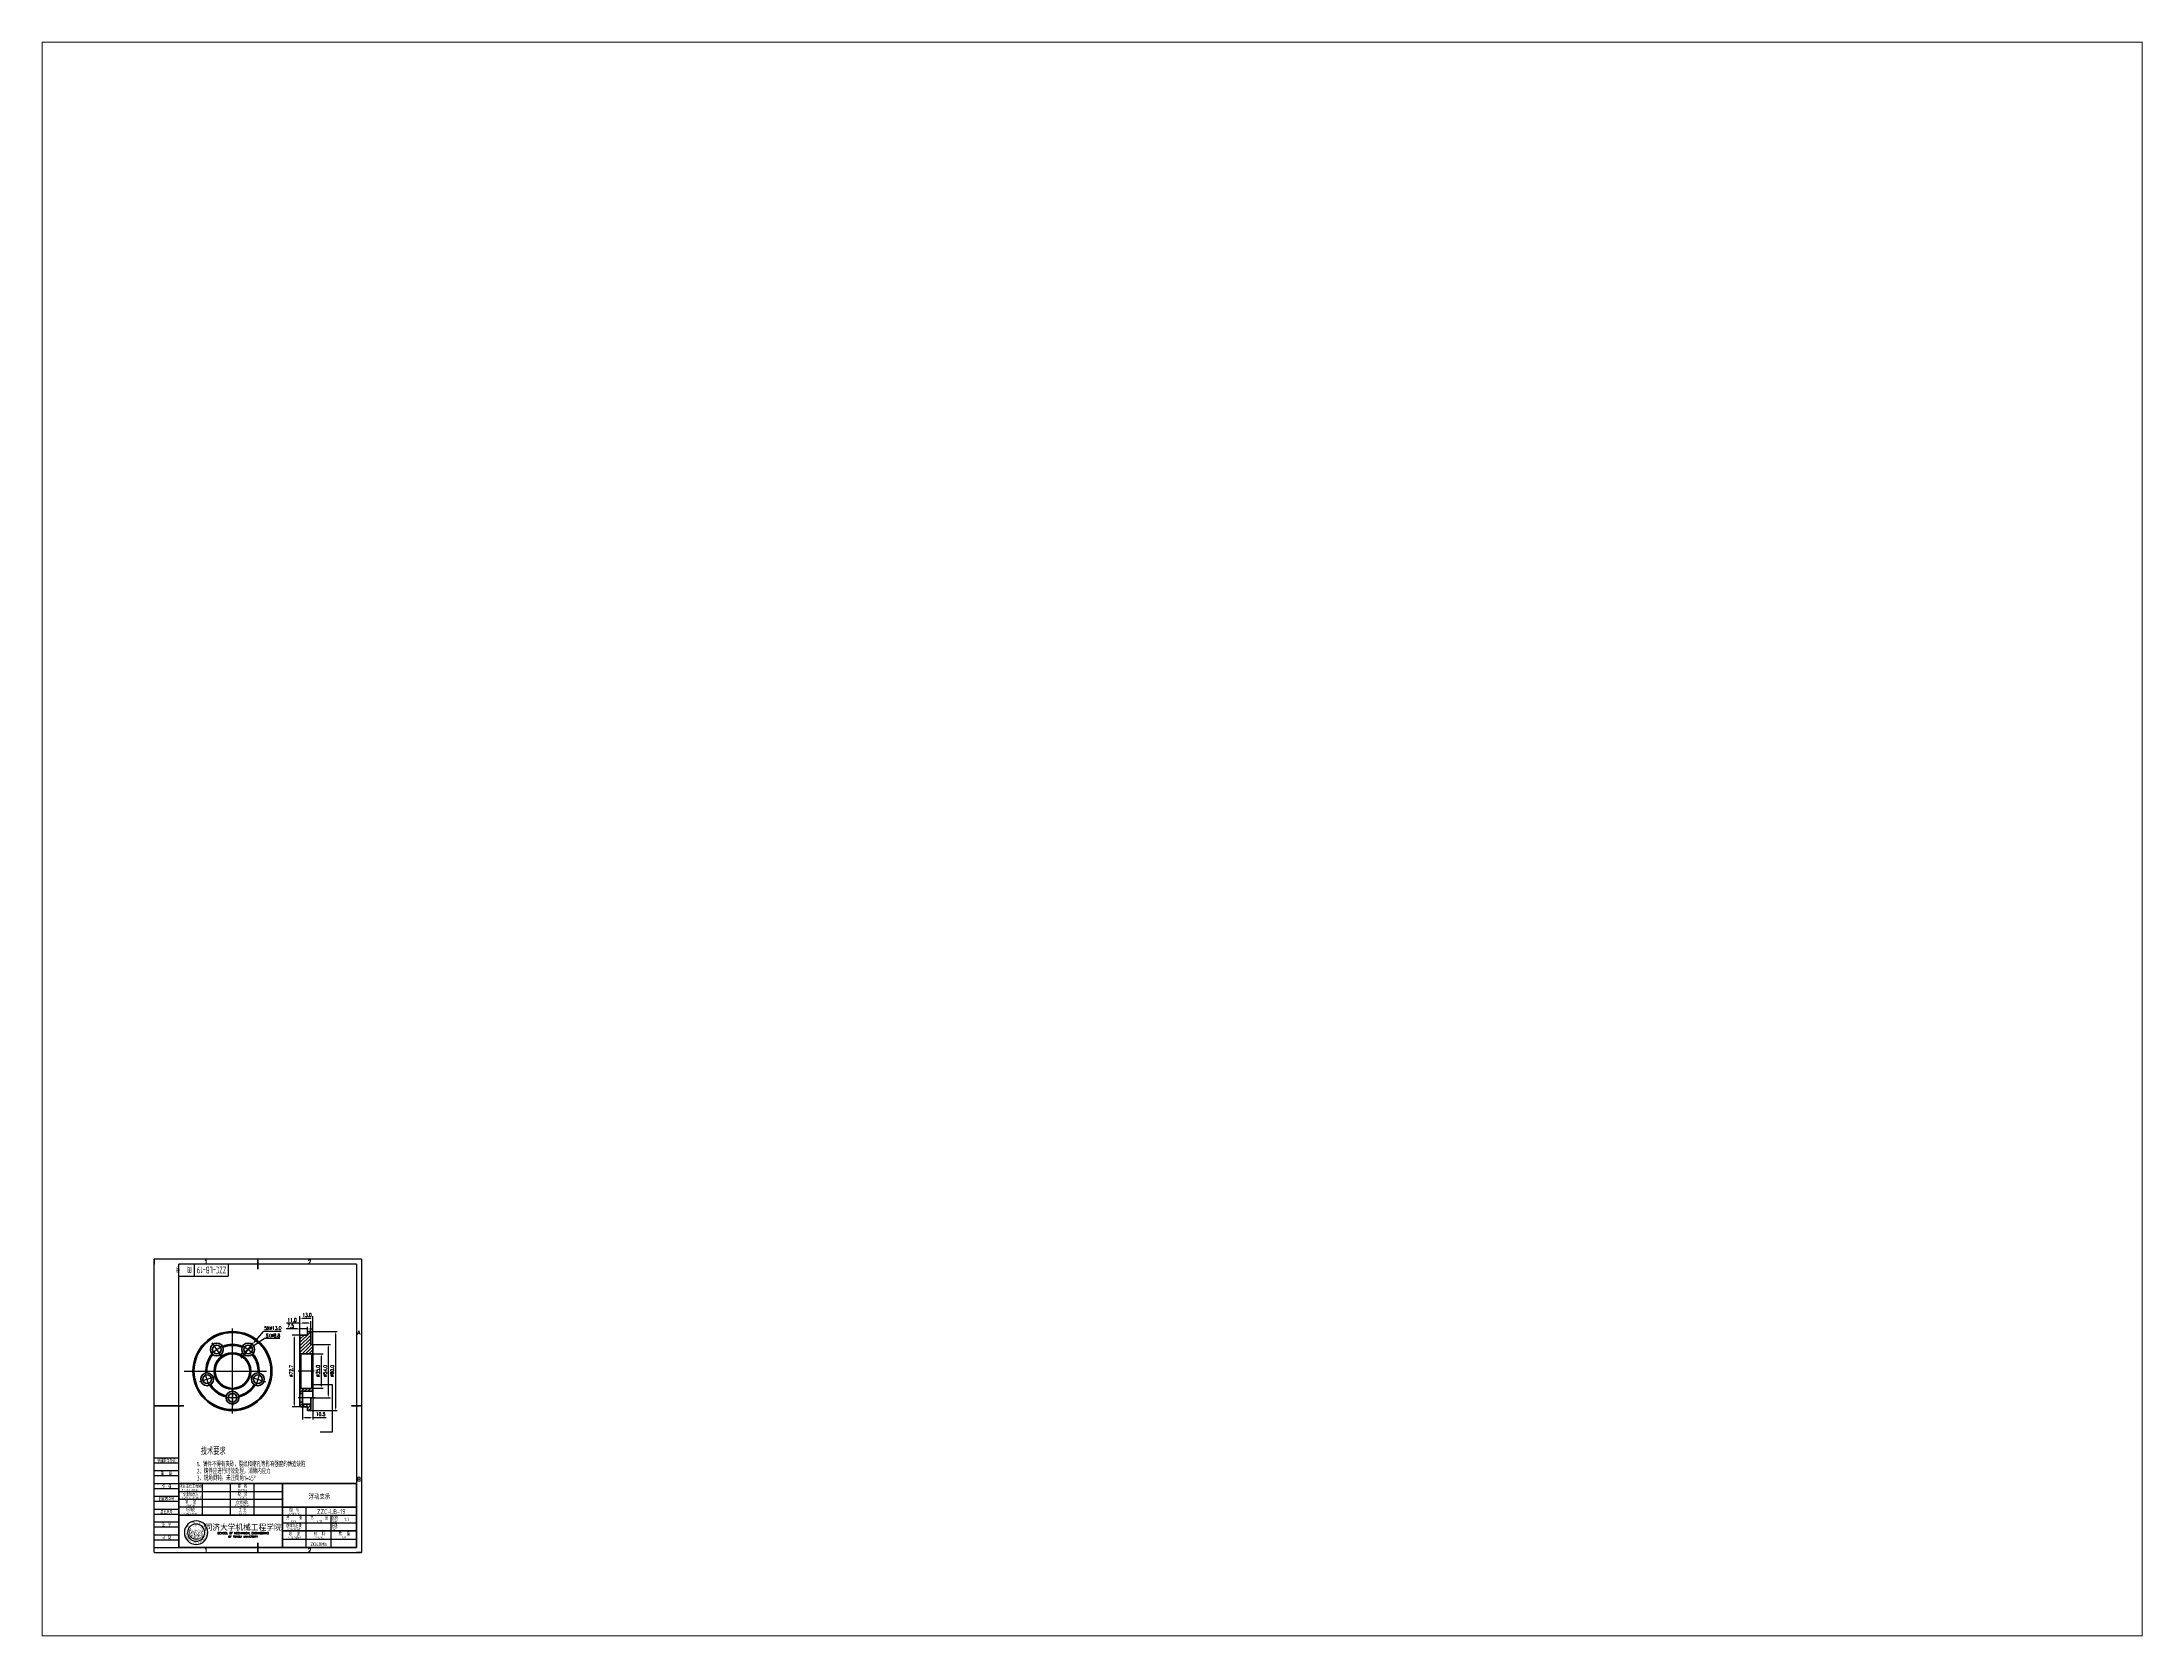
# Paper-space layout '布局1' of a CAD drawing. Header units: millimetres. Extents: x 26 to 231, y 20 to 176.
# The model-space entities are those that its viewports show. They can reach past a viewport. Long polylines and large blocks are cut down to what shows.
import ezdxf
from ezdxf.enums import TextEntityAlignment as Align

# ---------------------------------------------------------------- set-up
doc = ezdxf.new("R2010")
doc.units = ezdxf.units.MM
doc.header["$LTSCALE"] = 10
doc.linetypes.add('CENTER', pattern=[2, 1.25, -0.25, 0.25, -0.25])
doc.layers.add('1轮廓实线层', color=7, linetype='Continuous', lineweight=35)
for name, color, linetype in [('2细线层', 4, 'Continuous'), ('3中心线层', 1, 'CENTER'), ('5剖面线层', 2, 'Continuous'), ('6文字层', 3, 'Continuous'), ('7标注层', 4, 'Continuous'), ('TK', 101, 'Continuous'), ('图框层', 7, 'Continuous')]:
    doc.layers.add(name, color=color, linetype=linetype)
doc.styles.add('PC_TEXTSTYLE', font='isocp.shx', dxfattribs={"width": 0.8, "bigfont": 'hzfs.shx'})
doc.styles.add('ST', font='romanc.shx', dxfattribs={"bigfont": 'st.shx'})
doc.styles.get("Standard").update_dxf_attribs({"font": 'isocp.shx', "width": 0.707, "bigfont": 'hztxt.shx'})
doc.styles.add('TH_GBDIM', font='romans.shx', dxfattribs={"width": 0.8, "bigfont": 'gbcbig.shx'})
doc.dimstyles.new('TH_GBDIM', dxfattribs={"dimtxt": 3.5, "dimasz": 2.5, "dimexe": 2, "dimexo": 0, "dimgap": 1.5, "dimtad": 1, "dimdec": 1, "dimzin": 0, "dimdsep": 46, "dimtxsty": 'TH_GBDIM', "dimcen": 2.5, "dimclrd": 130, "dimclre": 130, "dimclrt": 3, "dimadec": 0, "dimazin": 0, "dimtfac": 0.714286, "dimtdec": 1, "dimtmove": 0, "dimatfit": 3, "dimfxl": 1, "dimtzin": 0, "dimlwd": -1, "dimlwe": -1, "dimarcsym": 0})

# ---------------------------------------------------------------- blocks, each defined once
blk = doc.blocks.new('*D8')
at = {"layer": '7标注层', "color": 130}
for p, q in [((134.8, 196.3), (146.3, 196.3)), ((144.3, 193.8), (144.3, 163.8)), ((134.8, 161.3), (146.3, 161.3))]:
    blk.add_line(p, q, dxfattribs=at)
for points in [[(143.9, 193.8), (144.7, 193.8), (144.3, 196.3)], [(143.9, 163.8), (144.7, 163.8), (144.3, 161.3)]]:
    blk.add_solid(points, dxfattribs=at)
at = {"layer": 'Defpoints', "color": 0}
for p in [(134.8, 196.3), (134.8, 161.3), (144.3, 161.3)]:
    blk.add_point(p, dxfattribs=at)
at = {"layer": '7标注层', "color": 3, "insert": (141, 178.8), "char_height": 3.5, "attachment_point": 5, "rotation": 90, "style": 'TH_GBDIM'}
blk.add_mtext('{%%c35.0}{}{}', dxfattribs=at)
blk = doc.blocks.new('*D9')
at = {"layer": '7标注层', "color": 130}
for p, q in [((123.8, 215.1), (115, 215.1)), ((117, 212.6), (117, 144.9)), ((123.8, 142.4), (115, 142.4))]:
    blk.add_line(p, q, dxfattribs=at)
for points in [[(116.6, 212.6), (117.4, 212.6), (117, 215.1)], [(116.6, 144.9), (117.4, 144.9), (117, 142.4)]]:
    blk.add_solid(points, dxfattribs=at)
at = {"layer": 'Defpoints', "color": 0}
for p in [(123.8, 215.1), (117, 142.4), (123.8, 142.4)]:
    blk.add_point(p, dxfattribs=at)
at = {"layer": '7标注层', "color": 3, "insert": (113.8, 178.8), "char_height": 3.5, "attachment_point": 5, "rotation": 90, "style": 'TH_GBDIM'}
blk.add_mtext('{%%c72.7}{}{}', dxfattribs=at)
blk = doc.blocks.new('*D10')
at = {"layer": '7标注层', "color": 130}
for p, q in [((64.5, 196.8), (62.4, 195.4)), ((66.6, 198.2), (73.9, 203.1)), ((86.8, 211.6), (76, 204.4)), ((102.4, 211.6), (86.8, 211.6))]:
    blk.add_line(p, q, dxfattribs=at)
for points in [[(64.3, 197.2), (64.7, 196.5), (66.6, 198.2)], [(75.8, 204.8), (76.3, 204.1), (73.9, 203.1)]]:
    blk.add_solid(points, dxfattribs=at)
at = {"layer": 'Defpoints', "color": 0}
for p in [(66.6, 198.2), (73.9, 203.1)]:
    blk.add_point(p, dxfattribs=at)
at = {"layer": '7标注层', "color": 3, "insert": (95.4, 214.8), "char_height": 3.5, "attachment_point": 5, "style": 'TH_GBDIM'}
blk.add_mtext('{5X∅8.8}{}{}', dxfattribs=at)
blk = doc.blocks.new('*D11')
at = {"layer": '7标注层', "color": 130}
for p, q in [((85.4, 219), (76, 207.6)), ((103.7, 219), (85.4, 219)), ((64.5, 193.7), (62.9, 191.8)), ((66.1, 195.6), (74.4, 205.6))]:
    blk.add_line(p, q, dxfattribs=at)
for points in [[(64.2, 194), (64.9, 193.4), (66.1, 195.6)], [(75.7, 207.8), (76.3, 207.3), (74.4, 205.6)]]:
    blk.add_solid(points, dxfattribs=at)
at = {"layer": 'Defpoints', "color": 0}
for p in [(66.1, 195.6), (74.4, 205.6)]:
    blk.add_point(p, dxfattribs=at)
at = {"layer": '7标注层', "color": 3, "insert": (95.3, 222.2), "char_height": 3.5, "attachment_point": 5, "style": 'TH_GBDIM'}
blk.add_mtext('{5X∅13.0}{}{}', dxfattribs=at)
blk = doc.blocks.new('*D12')
at = {"layer": '7标注层', "color": 130}
for p, q in [((122.8, 227.3), (109.1, 227.3)), ((122.8, 214.1), (122.8, 229.3)), ((131.3, 227.3), (125.3, 227.3)), ((133.8, 214.1), (133.8, 229.3))]:
    blk.add_line(p, q, dxfattribs=at)
for points in [[(125.3, 227.7), (125.3, 226.8), (122.8, 227.3)], [(131.3, 227.7), (131.3, 226.8), (133.8, 227.3)]]:
    blk.add_solid(points, dxfattribs=at)
at = {"layer": 'Defpoints', "color": 0}
for p in [(122.8, 214.1), (133.8, 227.3), (133.8, 214.1)]:
    blk.add_point(p, dxfattribs=at)
at = {"layer": '7标注层', "color": 3, "insert": (114.7, 230.5), "char_height": 3.5, "attachment_point": 5, "style": 'TH_GBDIM'}
blk.add_mtext('11.0', dxfattribs=at)
blk = doc.blocks.new('*D13')
at = {"layer": '7标注层', "color": 130}
for p, q in [((122.8, 214.1), (122.8, 234.3)), ((135.8, 204.8), (135.8, 234.3)), ((125.3, 232.3), (133.3, 232.3))]:
    blk.add_line(p, q, dxfattribs=at)
for points in [[(125.3, 232.7), (125.3, 231.9), (122.8, 232.3)], [(133.3, 232.7), (133.3, 231.9), (135.8, 232.3)]]:
    blk.add_solid(points, dxfattribs=at)
at = {"layer": 'Defpoints', "color": 0}
for p in [(122.8, 214.1), (135.8, 232.3), (135.8, 204.8)]:
    blk.add_point(p, dxfattribs=at)
at = {"layer": '7标注层', "color": 3, "insert": (130, 235.6), "char_height": 3.5, "attachment_point": 5, "style": 'TH_GBDIM'}
blk.add_mtext('13.0', dxfattribs=at)
blk = doc.blocks.new('*D14')
at = {"layer": '7标注层', "color": 130}
for p, q in [((134.8, 205.8), (153.6, 205.8)), ((151.6, 154.3), (151.6, 203.3)), ((135.8, 151.8), (153.6, 151.8))]:
    blk.add_line(p, q, dxfattribs=at)
for points in [[(151.2, 203.3), (152, 203.3), (151.6, 205.8)], [(151.2, 154.3), (152, 154.3), (151.6, 151.8)]]:
    blk.add_solid(points, dxfattribs=at)
at = {"layer": 'Defpoints', "color": 0}
for p in [(134.8, 205.8), (151.6, 205.8), (135.8, 151.8)]:
    blk.add_point(p, dxfattribs=at)
at = {"layer": '7标注层', "color": 3, "insert": (148.3, 178.8), "char_height": 3.5, "attachment_point": 5, "rotation": 90, "style": 'TH_GBDIM'}
blk.add_mtext('{%%c54.0}{}{}', dxfattribs=at)
blk = doc.blocks.new('*D15')
at = {"layer": '7标注层', "color": 130}
for p, q in [((132.8, 218.8), (160.6, 218.8)), ((158.6, 216.3), (158.6, 141.3)), ((132.8, 138.8), (160.6, 138.8))]:
    blk.add_line(p, q, dxfattribs=at)
for points in [[(158.1, 216.3), (159, 216.3), (158.6, 218.8)], [(158.1, 141.3), (159, 141.3), (158.6, 138.8)]]:
    blk.add_solid(points, dxfattribs=at)
at = {"layer": 'Defpoints', "color": 0}
for p in [(132.8, 218.8), (132.8, 138.8), (158.6, 138.8)]:
    blk.add_point(p, dxfattribs=at)
at = {"layer": '7标注层', "color": 3, "insert": (155.3, 178.8), "char_height": 3.5, "attachment_point": 5, "rotation": 90, "style": 'TH_GBDIM'}
blk.add_mtext('{%%c80.0}{}{}', dxfattribs=at)
blk = doc.blocks.new('*D16')
at = {"layer": '7标注层', "color": 130}
for p, q in [((135.8, 152.8), (135.8, 129.8)), ((125.3, 145.3), (125.3, 129.8)), ((127.8, 131.8), (133.3, 131.8)), ((135.8, 131.8), (149.4, 131.8))]:
    blk.add_line(p, q, dxfattribs=at)
for points in [[(127.8, 132.3), (127.8, 131.4), (125.3, 131.8)], [(133.3, 132.3), (133.3, 131.4), (135.8, 131.8)]]:
    blk.add_solid(points, dxfattribs=at)
at = {"layer": 'Defpoints', "color": 0}
for p in [(135.8, 152.8), (125.3, 145.3), (135.8, 131.8)]:
    blk.add_point(p, dxfattribs=at)
at = {"layer": '7标注层', "color": 3, "insert": (143.8, 135.1), "char_height": 3.5, "attachment_point": 5, "style": 'TH_GBDIM'}
blk.add_mtext('10.5', dxfattribs=at)
blk = doc.blocks.new('*D17')
at = {"layer": '7标注层', "color": 130}
for p, q in [((120.3, 221.4), (108.9, 221.4)), ((122.8, 214.1), (122.8, 223.4)), ((130.3, 221.4), (122.8, 221.4)), ((130.3, 215.1), (130.3, 223.4)), ((132.8, 221.4), (135.3, 221.4))]:
    blk.add_line(p, q, dxfattribs=at)
for points in [[(120.3, 221.8), (120.3, 220.9), (122.8, 221.4)], [(132.8, 221.8), (132.8, 220.9), (130.3, 221.4)]]:
    blk.add_solid(points, dxfattribs=at)
at = {"layer": 'Defpoints', "color": 0}
for p in [(122.8, 214.1), (130.3, 221.4), (130.3, 215.1)]:
    blk.add_point(p, dxfattribs=at)
at = {"layer": '7标注层', "color": 3, "insert": (113.3, 224.6), "char_height": 3.5, "attachment_point": 5, "style": 'TH_GBDIM'}
blk.add_mtext('7.5', dxfattribs=at)
blk = doc.blocks.new('PC_TITLE_BLOCK')
at = {"layer": 'TK'}
h = blk.add_hatch(color=256, dxfattribs=at)
h.paths.add_polyline_path([(-155, 22.3), (-154.9, 22.2), (-154.8, 22.2), (-154.7, 22.2), (-154.6, 22.3), (-154.6, 22.3), (-154.5, 22.2), (-154.3, 22.1), (-154.3, 22), (-154.2, 21.9), (-154.2, 21.9), (-154, 21.8), (-153.9, 21.6), (-153.8, 21.5), (-153.7, 21.4), (-153.7, 21.3), (-153.5, 21.2), (-153.6, 21.2), (-153.7, 21.1), (-153.6, 21), (-153.5, 21), (-153.4, 20.9), (-153.3, 20.9), (-153.3, 20.9), (-153.3, 21.1), (-153.3, 21.1), (-153.3, 21.2), (-153.4, 21.2), (-153.5, 21.3), (-153.5, 21.4), (-153.6, 21.5), (-153.7, 21.6), (-153.8, 21.6), (-153.9, 21.7), (-153.8, 21.7), (-153.6, 21.7), (-153.5, 21.7), (-153.6, 21.7), (-153.6, 21.7), (-153.3, 21.6), (-153.3, 21.6), (-153.2, 21.6), (-153.1, 21.6), (-153.1, 21.6), (-153, 21.6), (-152.9, 21.6), (-152.9, 21.6), (-152.9, 21.7), (-152.9, 21.8), (-153, 21.9), (-153.1, 22), (-153.1, 22), (-153.2, 22), (-153.3, 22.1), (-153.3, 22.1), (-153.4, 22.1), (-153.4, 22.2), (-153.4, 22.2), (-153.4, 22.3), (-153.5, 22.3), (-153.5, 22.4), (-153.5, 22.4), (-153.6, 22.5), (-153.6, 22.5), (-153.7, 22.5), (-153.7, 22.5), (-153.7, 22.4), (-153.8, 22.4), (-153.9, 22.4), (-153.9, 22.3), (-154, 22.3), (-154.1, 22.3), (-154.1, 22.2), (-154, 22.2), (-153.9, 22.2), (-153.8, 22.2), (-153.8, 22.3), (-153.6, 22.3), (-153.6, 22.2), (-153.5, 22.2), (-153.6, 22.1), (-153.7, 22.2), (-153.8, 22.1), (-153.9, 22.1), (-153.9, 22.1), (-154, 22.1), (-154, 22), (-154, 22), (-153.9, 22), (-153.8, 21.9), (-153.7, 21.9), (-153.6, 21.9), (-153.5, 21.9), (-153.5, 22), (-153.4, 22), (-153.4, 22), (-153.4, 22), (-153.3, 22), (-153.2, 21.9), (-153.2, 21.9), (-153.1, 21.9), (-153.1, 21.8), (-153.1, 21.8), (-153.2, 21.7), (-153.3, 21.7), (-153.4, 21.7), (-153.4, 21.8), (-153.4, 21.8), (-153.3, 21.8), (-153.4, 21.9), (-153.5, 21.8), (-153.7, 21.8), (-153.9, 21.8), (-153.9, 21.8), (-154, 21.9), (-154.1, 22), (-154.2, 22.1), (-154.3, 22.2), (-154.3, 22.3), (-154.1, 22.4), (-153.9, 22.5), (-153.9, 22.5), (-153.7, 22.6), (-153.7, 22.7), (-153.7, 22.7), (-153.7, 22.7), (-153.7, 22.8), (-153.8, 22.7), (-154, 22.6), (-154.2, 22.4), (-154.3, 22.4), (-154.4, 22.3), (-154.4, 22.4), (-154.4, 22.4), (-154.4, 22.4), (-154.4, 22.5), (-154.5, 22.6), (-154.5, 22.7), (-154.5, 22.7), (-154.5, 22.6), (-154.6, 22.5), (-154.8, 22.5), (-154.9, 22.5), (-154.9, 22.4)])
h.paths.add_polyline_path([(-154.4, 21.1), (-154.4, 21.1), (-154.4, 21.2), (-154.2, 21.2), (-154.1, 21.2), (-154.1, 21.2), (-154, 21.3), (-154.1, 21.4), (-154.1, 21.4), (-154.1, 21.5), (-154.2, 21.5), (-154.2, 21.6), (-154.4, 21.7), (-154.4, 21.7), (-154.5, 21.8), (-154.5, 21.9), (-154.6, 21.9), (-154.7, 21.8), (-154.7, 21.8), (-154.7, 21.7), (-154.7, 21.7), (-154.7, 21.7), (-154.6, 21.6), (-154.5, 21.6), (-154.3, 21.4), (-154.3, 21.4), (-154.4, 21.3), (-154.4, 21.3), (-154.5, 21.3), (-154.6, 21.3), (-154.7, 21.4), (-154.8, 21.4), (-154.8, 21.5), (-154.9, 21.5), (-154.9, 21.6), (-155, 21.7), (-155.1, 21.7), (-155.1, 21.7), (-155.1, 21.6), (-155.1, 21.5), (-154.9, 21.4), (-154.8, 21.3), (-154.7, 21.2), (-154.6, 21.1), (-154.7, 21.1), (-154.8, 21), (-154.9, 21), (-155, 20.9), (-155.2, 21), (-155.2, 21.1), (-155.3, 21.3), (-155.3, 21.3), (-155.4, 21.1), (-155.5, 21.1), (-155.4, 20.9), (-155.2, 20.9), (-155.1, 20.8), (-154.9, 20.8), (-154.8, 20.8), (-154.7, 20.8), (-154.5, 21), (-154.4, 20.8), (-154.3, 20.7), (-154.3, 20.7), (-154.2, 20.7), (-154.2, 20.8), (-154.2, 20.8), (-154.3, 20.9), (-154.4, 21)])
h.paths.add_polyline_path([(-158.6, 24), (-158.6, 24.1), (-158.7, 24.3), (-158.7, 24.4), (-158.8, 24.4), (-158.8, 24.4), (-158.9, 24.4), (-158.9, 24.3), (-158.9, 24.2), (-158.9, 24.1), (-158.8, 24), (-158.8, 23.9), (-158.7, 24), (-158.7, 24)])
h.paths.add_polyline_path([(-159.7, 24.6), (-159.8, 24.5), (-159.8, 24.5), (-159.9, 24.5), (-159.9, 24.5), (-159.8, 24.5), (-159.8, 24.5), (-159.6, 24.5), (-159.5, 24.5), (-159.4, 24.5), (-159.2, 24.6), (-159.1, 24.7), (-159, 24.7), (-158.9, 24.8), (-158.9, 24.8), (-158.6, 24.7), (-158.6, 24.7), (-158.5, 24.7), (-158.4, 24.6), (-158.4, 24.6), (-158.3, 24.7), (-158.3, 24.7), (-158.3, 24.8), (-158.4, 24.8), (-158.4, 24.8), (-158.6, 24.9), (-158.7, 24.9), (-158.8, 25), (-158.8, 25), (-158.8, 25), (-158.7, 25.1), (-158.6, 25.2), (-158.5, 25.3), (-158.3, 25.4), (-158.3, 25.4), (-158.3, 25.5), (-158.3, 25.6), (-158.3, 25.6), (-158.3, 25.6), (-158.4, 25.6), (-158.5, 25.6), (-158.6, 25.6), (-158.8, 25.4), (-158.9, 25.3), (-159, 25.1), (-159.1, 25.1), (-159.4, 25.2), (-159.4, 25.2), (-159.5, 25.2), (-159.6, 25.2), (-159.6, 25.2), (-159.6, 25.1), (-159.6, 25.1), (-159.6, 25.1), (-159.5, 25.1), (-159.4, 25), (-159.2, 25), (-159.3, 24.8), (-159.5, 24.7), (-159.6, 24.6)])
h.paths.add_polyline_path([(-166.1, 25), (-166.1, 25), (-166.1, 25), (-166, 24.9), (-165.9, 24.8), (-165.9, 24.7), (-165.8, 24.4), (-165.8, 24.2), (-165.7, 24), (-165.7, 23.9), (-165.7, 23.8), (-165.7, 23.7), (-165.8, 23.7), (-165.9, 23.8), (-165.9, 23.9), (-165.9, 23.9), (-165.9, 24.1), (-165.9, 24.2), (-166, 24.4), (-166, 24.6), (-166.1, 24.7), (-166.1, 24.9)])
h.paths.add_polyline_path([(-166.1, 25.8), (-166.1, 25.8), (-166.2, 25.7), (-166.1, 25.7), (-166.1, 25.6), (-166, 25.6), (-166, 25.6), (-165.9, 25.6), (-165.9, 25.7), (-166, 25.8)])
h.paths.add_polyline_path([(-165.2, 25.2), (-165.2, 25.3), (-165.2, 25.4), (-165.1, 25.5), (-165.1, 25.6), (-165, 25.5), (-165, 25.3), (-165.1, 25.3), (-165, 25.2), (-164.9, 25.3), (-164.9, 25.3), (-164.9, 25.4), (-164.9, 25.6), (-164.9, 25.7), (-164.9, 25.8), (-164.9, 25.8), (-165, 25.8), (-165, 25.9), (-164.9, 25.9), (-164.9, 26), (-164.9, 26.1), (-164.8, 26.2), (-164.8, 26.2), (-164.8, 26.3), (-164.9, 26.3), (-165.1, 26.2), (-165.1, 26.2), (-165.1, 26.3), (-165.1, 26.3), (-165.1, 26.4), (-165.1, 26.4), (-165.3, 26.3), (-165.4, 26.3), (-165.4, 26.3), (-165.4, 26.2), (-165.5, 26.1), (-165.5, 26), (-165.5, 25.9), (-165.5, 25.9), (-165.6, 25.8), (-165.6, 25.8), (-165.5, 25.8), (-165.4, 25.9), (-165.3, 26), (-165.2, 26.1), (-165.1, 26.1), (-165, 26.1), (-165.1, 25.9), (-165.1, 25.9), (-165.1, 25.8), (-165.1, 25.7), (-165.1, 25.7), (-165.1, 25.6), (-165.2, 25.5), (-165.2, 25.4), (-165.3, 25.5), (-165.4, 25.6), (-165.5, 25.6), (-165.5, 25.5), (-165.5, 25.5), (-165.4, 25.5), (-165.4, 25.4), (-165.4, 25.3), (-165.5, 25.1), (-165.6, 24.9), (-165.6, 24.7), (-165.6, 24.6), (-165.6, 24.6), (-165.5, 24.6), (-165.4, 24.6), (-165.3, 24.8), (-165.2, 25)])
h.paths.add_polyline_path([(-164.8, 25.8), (-164.8, 25.8), (-164.9, 25.8), (-164.9, 25.8), (-164.9, 25.9), (-164.8, 25.9), (-164.7, 26.1), (-164.6, 26.1), (-164.6, 26.1), (-164.6, 26.2), (-164.5, 26.2), (-164.5, 26.1), (-164.6, 26), (-164.6, 26), (-164.6, 25.9), (-164.7, 25.8), (-164.6, 25.7), (-164.5, 25.7), (-164.5, 25.6), (-164.4, 25.7), (-164.4, 25.7), (-164.4, 25.7), (-164.4, 25.6), (-164.4, 25.6), (-164.4, 25.5), (-164.4, 25.5), (-164.5, 25.5), (-164.5, 25.5), (-164.6, 25.6), (-164.7, 25.7)])
h.paths.add_polyline_path([(-165.3, 25.1), (-165.3, 25), (-165.4, 25), (-165.4, 25), (-165.4, 25), (-165.4, 25.2), (-165.3, 25.2)], flags=16)
h.paths.add_polyline_path([(-166.1, 25.4), (-166.1, 25.4), (-166.1, 25.4), (-166.1, 25.5), (-165.9, 25.4), (-165.9, 25.3), (-165.9, 25.3), (-166, 25.2), (-166, 25.2), (-166, 25.1), (-166.1, 25.1), (-166.1, 25.1), (-166.1, 25.1), (-166.1, 25.2), (-166.1, 25.3)])
h.paths.add_polyline_path([(-164, 25.2), (-164.1, 25.3), (-164.2, 25.3), (-164.3, 25.4), (-164.4, 25.3), (-164.5, 25.3), (-164.5, 25.1), (-164.5, 25.1), (-164.6, 24.9), (-164.6, 25), (-164.7, 25.1), (-164.7, 25.1), (-164.8, 25), (-164.8, 25), (-164.9, 24.9), (-164.9, 25), (-165, 25), (-165, 25.1), (-165, 25.1), (-165.1, 25), (-165.1, 24.9), (-165.1, 24.9), (-165.1, 24.7), (-165.1, 24.6), (-165, 24.5), (-165, 24.4), (-164.9, 24.3), (-164.9, 24.3), (-164.9, 24.3), (-164.8, 24.4), (-164.8, 24.4), (-164.9, 24.6), (-164.9, 24.7), (-164.9, 24.8), (-164.9, 24.8), (-164.8, 24.9), (-164.7, 24.8), (-164.7, 24.7), (-164.6, 24.7), (-164.6, 24.7), (-164.6, 24.8), (-164.5, 24.8), (-164.5, 24.9), (-164.5, 25), (-164.5, 25.1), (-164.4, 25.2), (-164.4, 25.2), (-164.3, 25.2), (-164.2, 25.2), (-164.2, 25.1), (-164.2, 25), (-164.1, 24.8), (-164.1, 24.7), (-164.2, 24.5), (-164.1, 24.7), (-164, 24.8), (-164, 25), (-164, 25.1)])
h.paths.add_polyline_path([(-164.2, 25.8), (-164.3, 25.8), (-164.4, 25.8), (-164.4, 25.8), (-164.5, 25.8), (-164.5, 25.9), (-164.5, 26), (-164.4, 26), (-164.3, 26.1), (-164.3, 26.1), (-164.2, 26.1), (-164.2, 26), (-164.3, 25.9), (-164.3, 25.9), (-164, 25.9), (-163.9, 25.9), (-163.7, 25.9), (-163.6, 26), (-163.6, 25.9), (-163.6, 25.8), (-163.7, 25.8), (-163.7, 25.7), (-163.9, 25.7), (-164.1, 25.7)])
h.paths.add_polyline_path([(-170.3, 21.9), (-170.3, 22), (-170.4, 22), (-170.5, 22), (-170.5, 21.9), (-170.6, 21.9), (-170.6, 21.8), (-170.6, 21.8), (-170.6, 21.7), (-170.6, 21.7), (-170.5, 21.7), (-170.4, 21.8), (-170.3, 21.9)], flags=17)
h.paths.add_polyline_path([(-171, 21.6), (-171, 21.7), (-171, 21.7), (-170.8, 22), (-170.7, 22.1), (-170.7, 22.2), (-170.6, 22.3), (-170.5, 22.3), (-170.5, 22.4), (-170.4, 22.5), (-170.4, 22.5), (-170.2, 22.5), (-170.2, 22.5), (-170.1, 22.4), (-169.9, 22.3), (-169.7, 22.1), (-169.6, 22), (-169.5, 21.9), (-169.5, 21.8), (-169.5, 21.8), (-169.5, 21.7), (-169.5, 21.6), (-169.6, 21.6), (-169.4, 21.5), (-169.3, 21.6), (-169.3, 21.8), (-169.3, 21.9), (-169.4, 22), (-169.5, 22.2), (-169.6, 22.4), (-169.8, 22.5), (-170, 22.6), (-170.1, 22.7), (-170.3, 22.8), (-170.4, 22.8), (-170.5, 22.8), (-170.6, 22.7), (-170.7, 22.7), (-170.7, 22.5), (-170.7, 22.4), (-170.8, 22.3), (-170.9, 22.2), (-170.9, 22.1), (-171, 22.1), (-171, 22), (-171.1, 22), (-171.2, 21.9), (-171.2, 21.9), (-171.2, 21.8), (-171.3, 21.8), (-171.4, 21.8), (-171.4, 21.7), (-171.4, 21.6), (-171.3, 21.5), (-171.1, 21.2), (-170.8, 20.9), (-170.5, 20.7), (-170.4, 20.5), (-170.3, 20.5), (-170.3, 20.5), (-170.2, 20.5), (-170.1, 20.5), (-170.1, 20.5), (-170.1, 20.6), (-170.1, 20.6), (-170.2, 20.6), (-170.3, 20.8), (-170.6, 21.1), (-170.8, 21.3)])
h.paths.add_polyline_path([(-170.1, 21.2), (-170.1, 21.2), (-170.1, 21.3), (-170.1, 21.4), (-170.1, 21.4), (-170.2, 21.4), (-170.2, 21.5), (-170.1, 21.4), (-170, 21.4), (-169.9, 21.4), (-169.9, 21.4), (-169.9, 21.5), (-169.9, 21.6), (-169.9, 21.6), (-169.8, 21.7), (-169.8, 21.8), (-169.9, 21.7), (-170, 21.7), (-170.1, 21.8), (-170.2, 21.7), (-170.2, 21.7), (-170.3, 21.6), (-170.3, 21.5), (-170.4, 21.5), (-170.4, 21.5), (-170.5, 21.3), (-170.5, 21.3), (-170.4, 21.2), (-170.3, 21.2), (-170.2, 21.1)], flags=17)
edge = h.paths.add_edge_path()
edge.add_line((-168.2, 19.7), (-168.2, 20))
h = blk.add_hatch(color=256, dxfattribs=at)
h.paths.add_polyline_path([(-155.3, 16.7), (-155.4, 16.9), (-155.4, 17.2), (-155.7, 17.4), (-155.8, 17.7), (-155.9, 18.1), (-156.1, 18.6), (-156.2, 18.9), (-156.5, 19.3), (-156.9, 19.8), (-157.2, 20.1), (-157.5, 20.3), (-157.7, 20.5), (-158, 20.8), (-158.4, 20.9), (-158.5, 20.8), (-158.4, 20.8), (-158, 20.5), (-157.6, 20.1), (-157.2, 19.7), (-156.8, 19.3), (-156.5, 18.9), (-156.2, 18.4), (-156.2, 18.2), (-156, 17.9), (-156.1, 17.6), (-156.4, 17.4), (-156.7, 17.2), (-157, 16.8), (-157.1, 16.4), (-157.2, 15.8), (-157.2, 15.5), (-157.1, 15.1), (-157.1, 14.6), (-157.1, 14.2), (-157, 13.5), (-157, 12.9), (-157, 12.8), (-157, 12.5), (-157, 12.4), (-157, 12.2), (-157.2, 12), (-157.3, 12), (-157.4, 12.1), (-157.7, 12.6), (-157.9, 12.9), (-158.6, 12.8), (-158.6, 13.2), (-158.5, 13.6), (-158.4, 13.9), (-158.2, 14.8), (-158, 15.7), (-157.9, 16), (-157.8, 16.2), (-157.7, 16.4), (-157.8, 16.6), (-157.8, 16.7), (-157.7, 16.8), (-157.7, 16.9), (-157.6, 17.2), (-157.4, 17.4), (-157.5, 17.7), (-158, 17.6), (-158.4, 17.3), (-158.8, 16.9), (-159.2, 16.7), (-159.6, 16.1), (-160, 15.4), (-160.3, 15), (-160.5, 14.5), (-160.8, 14.1), (-161, 13.5), (-161.1, 13), (-161.1, 13), (-161, 12.6), (-160.9, 12.1), (-160.6, 11.9), (-160.5, 11.6), (-160.3, 11.5), (-160.2, 11.3), (-160.1, 11.1), (-160.3, 10.9), (-160.5, 10.6), (-160.8, 10.4), (-161, 10.4), (-161.1, 10.8), (-161.5, 11.6), (-161.9, 12), (-162.3, 12.2), (-162.4, 12.5), (-162, 13.6), (-161.7, 14.9), (-161.5, 15.7), (-161.4, 16), (-161.2, 16.7), (-161.2, 17.1), (-161.1, 17.1), (-160.8, 17.2), (-160.6, 17.3), (-160.7, 17.6), (-161.1, 17.6), (-161.4, 17.6), (-161.7, 17.6), (-162.3, 17.5), (-162.9, 17.3), (-162.8, 17.3), (-163.2, 16.9), (-163.4, 16.7), (-163.7, 16.3), (-163.9, 15.7), (-164.1, 15.4), (-164.4, 14.8), (-164.7, 14.2), (-164.7, 13.8), (-164.7, 13.3), (-164.4, 12.8), (-164.1, 12.7), (-164, 12.6), (-163.9, 12.4), (-163.8, 12), (-163.8, 11.6), (-163.8, 11.4), (-164, 11.1), (-164.4, 11), (-164.5, 11.3), (-164.6, 11.7), (-164.8, 12.1), (-165.5, 12.2), (-165.8, 12.3), (-165.9, 12.5), (-165.8, 12.9), (-165.6, 13.5), (-165.5, 14), (-165.2, 14.8), (-165, 15.5), (-164.7, 16.5), (-164.3, 16.6), (-164.1, 16.6), (-164.1, 16.8), (-164.6, 16.9), (-165.4, 17), (-165.8, 17), (-166, 17.4), (-166.3, 17.7), (-166.7, 17.5), (-166.6, 17.2), (-166.3, 16.9), (-166.5, 16.6), (-166.9, 16.4), (-167.3, 15.8), (-167.6, 15.3), (-167.8, 14.9), (-168, 14.3), (-168.1, 13.9), (-168.1, 13.4), (-168.1, 13), (-168, 12.7), (-167.8, 12.6), (-167.5, 12.4), (-167.2, 12.2), (-167.2, 11.9), (-167.4, 11.8), (-167.8, 11.8), (-168, 11.6), (-168.2, 12), (-168.6, 12.9), (-168.6, 13.7), (-168.4, 14.9), (-168.4, 14.9), (-168.5, 15.7), (-168.5, 16.5), (-168.4, 17), (-168.2, 17.3), (-168.1, 17.4), (-167.9, 17.6), (-167.8, 17.6), (-167.6, 17.6), (-167.3, 17.3), (-167.3, 17.3), (-167.1, 17.5), (-167.2, 18), (-167.4, 18.2), (-168.1, 18), (-168.3, 17.7), (-168.6, 17.7), (-168.6, 18), (-168.4, 18.3), (-168.1, 18.7), (-167.7, 19), (-167.5, 19.4), (-167.7, 19.7), (-168.2, 20), (-168.2, 19.7), (-168, 19.5), (-168.1, 19.3), (-168.4, 19), (-168.8, 18.7), (-169.1, 18.4), (-169.3, 18), (-169.3, 17.1), (-169.3, 16.1), (-169.3, 14.9), (-169.4, 12.4), (-169.3, 11.9), (-168.9, 11.1), (-168.3, 10.4), (-167.6, 9.9), (-167.4, 9.6), (-166.7, 9.1), (-166.5, 9), (-166.1, 8.8), (-165.9, 8.7), (-165.3, 8.5), (-164.8, 8.4), (-164.4, 8.3), (-164, 8.2), (-163.8, 8.1), (-163.2, 8.1), (-162.7, 8.1), (-162.4, 8.1), (-162, 8.1), (-161.6, 8), (-161.2, 8), (-160.7, 8.1), (-159.9, 8.3), (-159.6, 8.4), (-159.2, 8.6), (-158.9, 8.6), (-158.7, 8.8), (-158.4, 9), (-158.1, 9.2), (-157.7, 9.4), (-157.5, 9.5), (-157.2, 9.8), (-157, 10.1), (-157, 10.1), (-156.5, 10.5), (-156.3, 10.8), (-156.2, 11), (-156, 11.4), (-156, 11.4), (-155.8, 11.7), (-155.7, 12.3), (-155.8, 13), (-155.9, 13.6), (-156.1, 14), (-156.3, 14.7), (-156.4, 15.1), (-156.4, 15.4), (-156.4, 15.5), (-156.4, 15.8), (-156.2, 16.1), (-156, 16.2), (-155.9, 16.3), (-155.7, 16.2), (-155.6, 15.9), (-155.6, 15.6), (-155.6, 15.2), (-155.5, 15.1), (-155.4, 15.5), (-155.5, 16), (-155.5, 16.5)])
h.paths.add_polyline_path([(-156, 16.6), (-156.5, 16.2), (-156.5, 16.1), (-156.6, 15.8), (-156.7, 15.5), (-156.6, 15.2), (-156.6, 14.8), (-156.7, 14.7), (-156.9, 14.6), (-156.8, 14.7), (-156.8, 14.8), (-156.8, 15.1), (-156.9, 15.4), (-156.9, 15.5), (-157, 15.6), (-156.9, 15.7), (-156.9, 16), (-156.8, 16.2), (-156.8, 16.1), (-156.7, 16.2), (-156.9, 16.5), (-156.8, 16.7), (-156.7, 17), (-156.5, 17.2), (-156.3, 17.3), (-156, 17.4), (-155.9, 17.2), (-155.8, 16.9)], flags=16)
h.paths.add_polyline_path([(-157.8, 16.8), (-158.1, 16.4), (-158.1, 16.1), (-158.2, 15.7), (-158.3, 15.4), (-158.3, 15.3), (-158.6, 15.1), (-159.1, 15.1), (-159.4, 15.5), (-159.4, 16), (-159, 16.6), (-158.6, 16.9), (-158.3, 17.1), (-158, 17.2), (-157.9, 17)], flags=16)
h.paths.add_polyline_path([(-156.6, 14.6), (-156.6, 14.5), (-156.5, 14.2), (-156.4, 13.9), (-156.3, 13.7), (-156.2, 13.3), (-156.2, 13.1), (-156.1, 12.7), (-156.1, 12.4), (-156.1, 12.1), (-156.3, 11.7), (-156.4, 11.3), (-156.6, 11), (-156.9, 10.6), (-157.1, 10.5), (-157.3, 10.2), (-157.5, 10.1), (-157.7, 10), (-157.8, 10.1), (-157.7, 10.2), (-157.6, 10.3), (-157.5, 10.5), (-157.4, 10.7), (-157.3, 10.9), (-157.2, 11.1), (-157.1, 11.2), (-157.1, 11.4), (-157, 11.6), (-157, 11.7), (-156.9, 12), (-156.9, 12.2), (-156.9, 12.5), (-156.8, 12.8), (-156.8, 13), (-156.8, 13.2), (-156.7, 13.6), (-156.7, 13.7), (-156.9, 14), (-156.8, 14.2), (-156.9, 14.5), (-156.8, 14.6)], flags=16)
h.paths.add_polyline_path([(-158.5, 14.8), (-158.5, 14.6), (-158.5, 14.3), (-158.7, 14.1), (-158.6, 13.9), (-158.8, 13.5), (-158.9, 12.9), (-158.9, 12.7), (-159.3, 12.6), (-159.7, 12.6), (-160, 12.7), (-160.1, 13.1), (-160.1, 13.4), (-160.2, 13.8), (-160.1, 14.2), (-160.1, 14.4), (-160, 14.4), (-159.9, 14.7), (-159.8, 15), (-159.6, 15.1), (-159.2, 14.9), (-158.9, 14.9), (-158.6, 14.9)], flags=16)
h.paths.add_polyline_path([(-157.9, 12.4), (-157.7, 12.2), (-157.5, 11.8), (-157.2, 11.8), (-157.2, 11.6), (-157.2, 11.5), (-157.4, 11.2), (-157.5, 11.1), (-157.6, 10.9), (-157.7, 10.6), (-158, 10.3), (-158.2, 10), (-158.5, 9.7), (-158.9, 9.4), (-159.2, 9.3), (-159.5, 9.2), (-159.6, 9.4), (-159.6, 9.6), (-159.5, 9.9), (-159.4, 10.3), (-159.3, 10.6), (-159.3, 10.9), (-159.2, 11.2), (-159.1, 11.5), (-159.1, 11.5), (-158.9, 11.9), (-159.1, 12), (-159.2, 11.8), (-159.3, 11.6), (-159.4, 11.3), (-159.6, 11.2), (-159.7, 11.3), (-159.9, 11.3), (-159.9, 11.4), (-159.9, 11.6), (-159.8, 11.6), (-159.9, 11.8), (-159.8, 12), (-159.6, 12.3), (-159.4, 12.3), (-159.1, 12.2), (-158.8, 12.3), (-158.4, 12.4), (-158.1, 12.5)], flags=16)
h.paths.add_polyline_path([(-161.3, 17), (-161.4, 16.8), (-161.4, 16.7), (-161.6, 16.2), (-161.7, 15.6), (-161.8, 15.1), (-161.9, 14.8), (-162, 14.7), (-162.1, 14.7), (-162.4, 14.8), (-162.7, 15.1), (-162.9, 15.4), (-163.2, 15.7), (-163.3, 16), (-163.3, 16), (-163.5, 16.1), (-163.6, 16.2), (-163.5, 16.2), (-163.3, 16.2), (-163.2, 16.2), (-163.1, 16.4), (-162.8, 16.7), (-162.7, 16.9), (-162.6, 17.1), (-162.3, 17.1), (-162, 17.2), (-161.6, 17.3), (-161.4, 17.2)], flags=16)
h.paths.add_polyline_path([(-162.1, 14.4), (-162, 14.3), (-162.1, 13.9), (-162.2, 13.5), (-162.4, 13.1), (-162.6, 12.6), (-162.9, 12.6), (-163.2, 12.9), (-163.6, 13.2), (-163.7, 13.6), (-163.8, 13.9), (-164, 14.2), (-163.9, 14.5), (-163.9, 14.8), (-163.9, 15.1), (-163.7, 15.3), (-163.5, 15.3), (-163.2, 15.1), (-162.8, 14.9), (-162.5, 14.7)], flags=16)
h.paths.add_polyline_path([(-159.6, 10.8), (-159.6, 10.5), (-159.7, 10.3), (-159.7, 10.1), (-159.8, 9.8), (-159.8, 9.6), (-159.9, 9.5), (-159.9, 9.2), (-160, 9.2), (-160.2, 9), (-160.5, 9), (-160.8, 9.2), (-160.7, 9.5), (-160.8, 9.7), (-160.9, 9.8), (-160.8, 10.2), (-160.6, 10.2), (-160.5, 10.4), (-160.2, 10.8), (-160.1, 10.9), (-159.8, 10.9)], flags=16)
h.paths.add_polyline_path([(-161.6, 11.5), (-161.5, 11.2), (-161.4, 10.9), (-161.2, 10.5), (-161.2, 10.1), (-161.2, 10), (-161.5, 9.8), (-161.7, 9.6), (-161.9, 9.4), (-161.9, 9), (-162, 9), (-162.3, 9), (-162.8, 9.1), (-163.2, 9.2), (-163.2, 9.5), (-163.2, 9.6), (-163.1, 9.9), (-163, 10.4), (-162.9, 10.7), (-162.7, 11.4), (-162.6, 11.7), (-162.5, 11.9), (-162.3, 11.9), (-162.1, 11.7), (-161.9, 11.7), (-161.8, 11.6)], flags=16)
h.paths.add_polyline_path([(-162.6, 12), (-162.7, 11.9), (-162.7, 11.7), (-162.8, 11.5), (-162.9, 11.3), (-162.9, 11.2), (-162.9, 11), (-163, 11), (-163.1, 10.9), (-163.1, 10.8), (-163.3, 10.9), (-163.4, 11.1), (-163.4, 11.3), (-163.5, 11.4), (-163.5, 11.5), (-163.5, 11.7), (-163.6, 11.9), (-163.7, 12.1), (-163.7, 12.3), (-163.4, 12.4), (-163.1, 12.3), (-163, 12.2), (-162.7, 12.1)], flags=16)
h.paths.add_polyline_path([(-161.1, 9.4), (-161, 9.2), (-160.9, 9.1), (-161, 9), (-161.1, 9), (-161.3, 9), (-161.6, 9.1), (-161.7, 9.2), (-161.6, 9.4), (-161.5, 9.4), (-161.4, 9.4), (-161.2, 9.5)], flags=16)
h.paths.add_polyline_path([(-165, 16.3), (-165, 16.1), (-165.1, 15.8), (-165.2, 15.5), (-165.3, 15.3), (-165.5, 15), (-165.6, 14.9), (-165.9, 14.9), (-166.2, 15), (-166.4, 15.3), (-166.4, 15.6), (-166.4, 15.9), (-166.3, 16.3), (-166.1, 16.5), (-166, 16.6), (-166, 16.7), (-166, 16.8), (-165.8, 16.8), (-165.6, 16.7), (-165.3, 16.6), (-165, 16.5), (-165, 16.4)], flags=16)
h.paths.add_polyline_path([(-163.2, 10.3), (-163.2, 10.1), (-163.2, 10), (-163.2, 9.9), (-163.4, 9.6), (-163.5, 9.3), (-163.7, 9.2), (-163.8, 9.4), (-163.9, 9.6), (-164, 9.9), (-164.1, 10), (-164.3, 10.4), (-164.2, 10.5), (-164.1, 10.6), (-163.9, 10.6), (-163.6, 10.6), (-163.4, 10.5)], flags=16)
h.paths.add_polyline_path([(-165.6, 14.3), (-165.7, 14.1), (-165.8, 13.9), (-165.9, 13.5), (-166, 12.9), (-166.1, 12.8), (-166.3, 12.5), (-166.4, 12.2), (-166.6, 12.3), (-166.7, 12.4), (-167, 12.6), (-167.2, 12.8), (-167.2, 12.9), (-167.4, 13.2), (-167.5, 13.5), (-167.5, 13.8), (-167.4, 14), (-167.4, 14.1), (-167.4, 14.3), (-167.2, 14.6), (-167.2, 14.7), (-167.1, 14.8), (-167, 15.1), (-166.8, 15.1), (-166.7, 15.2), (-166.6, 15.1), (-166.5, 14.9), (-166.3, 14.8), (-166.2, 14.6), (-166.2, 14.7), (-166.1, 14.7), (-165.7, 14.6)], flags=16)
h.paths.add_polyline_path([(-164.8, 11.8), (-164.7, 11.5), (-164.7, 11.2), (-164.7, 10.9), (-164.8, 10.8), (-165, 10.5), (-165.3, 10.1), (-165.4, 9.9), (-165.5, 9.8), (-165.8, 9.8), (-166.2, 10.1), (-166.4, 10.2), (-166.5, 10.4), (-166.5, 10.8), (-166.4, 11.1), (-166.3, 11.6), (-166.2, 11.8), (-166, 11.9), (-165.8, 12), (-165.7, 12), (-165.5, 12.1), (-165.1, 12)], flags=16)
h.paths.add_polyline_path([(-164.4, 10.1), (-164.3, 9.9), (-164.2, 9.8), (-164.2, 9.6), (-164.1, 9.5), (-164.3, 9.4), (-164.5, 9.4), (-164.8, 9.5), (-165, 9.7), (-165.1, 9.8), (-164.9, 10.1), (-164.9, 10.1), (-164.7, 10.3), (-164.5, 10.2)], flags=16)
h.paths.add_polyline_path([(-166.7, 11.3), (-166.6, 11.2), (-166.7, 11.1), (-166.7, 10.9), (-166.8, 10.7), (-167, 10.6), (-167.1, 10.7), (-167.4, 11), (-167.5, 11.2), (-167.4, 11.3), (-167.2, 11.5), (-167, 11.4), (-166.8, 11.5)], flags=16)
h.paths.add_polyline_path([(-159.2, 17.6), (-159.1, 17.7), (-158.9, 17.8), (-158.9, 17.8), (-159, 18), (-159.2, 18.1), (-159.4, 18.1), (-159.6, 18.1), (-159.7, 18), (-159.8, 17.8), (-159.7, 17.7), (-159.5, 17.6)], flags=17)
h.paths.add_polyline_path([(-163, 17.5), (-163.1, 17.6), (-163.2, 17.7), (-163.3, 18), (-163.5, 18.1), (-163.6, 18.2), (-163.8, 18.1), (-163.9, 18), (-164, 17.9), (-163.9, 17.7), (-163.8, 17.7), (-163.7, 17.6), (-163.5, 17.6), (-163.5, 17.5), (-163.4, 17.5), (-163.3, 17.5), (-163.2, 17.3), (-163, 17.4)], flags=17)
h.paths.add_polyline_path([(-160.6, 18.2), (-160.5, 18.1), (-160.5, 18), (-160.5, 18), (-160.4, 18), (-160.4, 18), (-160.5, 18.1), (-160.5, 18.3), (-160.6, 18.3), (-160.6, 18.2)], flags=17)
edge = h.paths.add_edge_path()
edge.add_line((-165.3, 20.3), (-164.2, 20.8))
edge.add_line((-164.2, 20.8), (-164.9, 22.4))
edge.add_line((-164.9, 22.4), (-166.1, 21.9))
edge.add_line((-166.1, 21.9), (-165.3, 20.3))
edge.add_line((-164.2, 20.8), (-162.4, 21.1))
edge.add_line((-162.4, 21.1), (-162.7, 22.9))
edge.add_line((-162.7, 22.9), (-164.4, 22.6))
edge.add_line((-164.4, 22.6), (-164.2, 20.8))
edge.add_line((-162.6, 21.1), (-160.9, 20.9))
edge.add_line((-160.9, 20.9), (-160.7, 22.7))
edge.add_line((-160.7, 22.7), (-162.4, 22.9))
edge.add_line((-162.4, 22.9), (-162.6, 21.1))
edge.add_line((-161.1, 20.9), (-159.5, 20.3))
edge.add_line((-159.5, 20.3), (-158.8, 21.9))
edge.add_line((-158.8, 21.9), (-160.4, 22.6))
edge.add_line((-160.4, 22.6), (-161.1, 20.9))
edge = h.paths.add_edge_path(flags=16)
edge.add_line((-165.3, 20.3), (-164.2, 20.8))
edge.add_line((-164.2, 20.8), (-164.9, 22.4))
edge.add_line((-164.9, 22.4), (-166.1, 21.9))
edge.add_line((-166.1, 21.9), (-165.3, 20.3))
edge.add_line((-164.2, 20.8), (-162.4, 21.1))
edge.add_line((-162.4, 21.1), (-162.7, 22.9))
edge.add_line((-162.7, 22.9), (-164.4, 22.6))
edge.add_line((-164.4, 22.6), (-164.2, 20.8))
edge.add_line((-162.6, 21.1), (-160.9, 20.9))
edge.add_line((-160.9, 20.9), (-160.7, 22.7))
edge.add_line((-160.7, 22.7), (-162.4, 22.9))
edge.add_line((-162.4, 22.9), (-162.6, 21.1))
edge.add_line((-161.1, 20.9), (-159.5, 20.3))
edge.add_line((-159.5, 20.3), (-158.8, 21.9))
edge.add_line((-158.8, 21.9), (-160.4, 22.6))
edge.add_line((-160.4, 22.6), (-161.1, 20.9))
edge = h.paths.add_edge_path(flags=0)
edge.add_line((-165.3, 20.3), (-164.2, 20.8))
edge.add_line((-164.2, 20.8), (-164.9, 22.4))
edge.add_line((-164.9, 22.4), (-166.1, 21.9))
edge.add_line((-166.1, 21.9), (-165.3, 20.3))
edge.add_line((-164.2, 20.8), (-162.4, 21.1))
edge.add_line((-162.4, 21.1), (-162.7, 22.9))
edge.add_line((-162.7, 22.9), (-164.4, 22.6))
edge.add_line((-164.4, 22.6), (-164.2, 20.8))
edge.add_line((-162.6, 21.1), (-160.9, 20.9))
edge.add_line((-160.9, 20.9), (-160.7, 22.7))
edge.add_line((-160.7, 22.7), (-162.4, 22.9))
edge.add_line((-162.4, 22.9), (-162.6, 21.1))
edge.add_line((-161.1, 20.9), (-159.5, 20.3))
edge.add_line((-159.5, 20.3), (-158.8, 21.9))
edge.add_line((-158.8, 21.9), (-160.4, 22.6))
edge.add_line((-160.4, 22.6), (-161.1, 20.9))
edge = h.paths.add_edge_path(flags=0)
edge.add_line((-165.3, 20.3), (-164.2, 20.8))
edge.add_line((-164.2, 20.8), (-164.9, 22.4))
edge.add_line((-164.9, 22.4), (-166.1, 21.9))
edge.add_line((-166.1, 21.9), (-165.3, 20.3))
edge.add_line((-164.2, 20.8), (-162.4, 21.1))
edge.add_line((-162.4, 21.1), (-162.7, 22.9))
edge.add_line((-162.7, 22.9), (-164.4, 22.6))
edge.add_line((-164.4, 22.6), (-164.2, 20.8))
edge.add_line((-162.6, 21.1), (-160.9, 20.9))
edge.add_line((-160.9, 20.9), (-160.7, 22.7))
edge.add_line((-160.7, 22.7), (-162.4, 22.9))
edge.add_line((-162.4, 22.9), (-162.6, 21.1))
edge.add_line((-161.1, 20.9), (-159.5, 20.3))
edge.add_line((-159.5, 20.3), (-158.8, 21.9))
edge.add_line((-158.8, 21.9), (-160.4, 22.6))
edge.add_line((-160.4, 22.6), (-161.1, 20.9))
at = {"layer": '1轮廓实线层'}
for p, q in [((-180, 65), (0, 65)), ((-180, 0), (-180, 65)), ((-75, 0), (-75, 65)), ((-180, 33), (-75, 33)), ((-75, 41), (0, 41)), ((-180, 0), (0, 0)), ((-75, 17), (0, 17))]:
    blk.add_line(p, q, dxfattribs=at)
at = {"layer": '2细线层', "color": 101}
for p, q in [((-156, 33), (-156, 65)), ((-127.5, 33), (-127.5, 65)), ((-103.5, 33), (-103.5, 65)), ((-180, 57), (-75, 57)), ((-180, 49), (-75, 49)), ((-75, 41), (-180, 41)), ((-75, 33), (0, 33)), ((-75, 25), (0, 25)), ((-51, 0), (-51, 41)), ((-25.5, 0), (-25.5, 33)), ((-75, 8.5), (0, 8.5))]:
    blk.add_line(p, q, dxfattribs=at)
at = {"layer": 'TK'}
for radius, start, end in [(11.9, 90, 180), (8.72, 90, 180), (11.9, 0, 90), (8.72, 0, 90), (11.9, 180, 270), (8.72, 180, 270), (8.72, 270, 0), (11.9, 270, 360)]:
    blk.add_arc((-162.4, 15.2), radius, start, end, dxfattribs=at)
at = {"layer": '图框层'}
blk.add_line((0, 0), (0, 65), dxfattribs=at)
at = {"style": 'PC_TEXTSTYLE', "flags": 1}
for tag, p in [('产品名称或材料标记', (0, 17)), ('备注', (0, 8.5)), ('图纸张数', (0, 0))]:
    blk.add_attdef(tag, p, '', height=5, dxfattribs=at)
at = {"layer": '6文字层', "color": 101, "style": 'PC_TEXTSTYLE', "width": 0.667}
for s, height, p in [('项目主任工程师', 3.5, (-168, 62.5)), ('审  核', 3.5, (-115.5, 62.5)), ('IN CHARGE OF SPECIALITY', 2, (-168, 50.5)), ('PROJECT ENGINEER', 2, (-168, 58.5)), ('专业负责人', 3.5, (-168, 54.5)), ('审   定', 3.5, (-168, 46.5)), ('APPROVED', 2, (-168, 42.5)), ('DESIGN&DRAWN', 2, (-115.5, 42.5)), ('设计绘图', 3.5, (-115.5, 46.5)), ('EXAMINED', 2, (-115.5, 58.5)), ('校  对', 3.5, (-115.5, 54.5)), ('CHECKED', 2, (-115.5, 50.5)), ('STANDARDIZED', 2, (-168, 34.5)), ('标准化', 3.5, (-168, 38.5)), ('PROCESS', 2, (-115.5, 34.5)), ('工 艺', 3.5, (-115.5, 38.5)), ('共      张', 3.5, (-63, 30.5)), ('版本与日期', 3.5, (-63, 22.5)), ('DRAWING NO.', 2, (-63, 34.5)), ('图  号', 3.5, (-63, 38.5)), ('TOTAL', 2, (-63, 26.5)), ('第       张', 3.5, (-37.7, 30.5)), ('SHEET', 2, (-37.7, 26.5)), ('SCALE', 2, (-21.9, 26.5)), ('比例', 3.5, (-21.9, 30.5)), ('日期', 3.5, (-21.9, 22.5)), ('VERSION&DATE', 2, (-63, 18.5)), ('TOTAL WEIGHT', 2, (-63, 10.5)), ('总   重', 3.5, (-63, 14.5)), ('材   料', 3.5, (-37.7, 14.5)), ('MATERIAL', 2, (-37.7, 10.5)), ('DATE', 2, (-21.9, 18.5)), ('数   量', 3.5, (-12.2, 14.5)), ('QTY.', 2, (-12.2, 10.5))]:
    blk.add_text(s, height=height, dxfattribs=at).set_placement(p, align=Align.MIDDLE)
at = {"layer": '6文字层', "color": 101, "style": 'PC_TEXTSTYLE', "flags": 8}
for tag, height, width, p, p2 in [('项目主任工程师', 5, 13.25, (-155, 58), (-128.5, 58)), ('专业负责人', 5, 0.949254, (-155, 50), (-128.5, 50)), ('审定', 5, 2.405042, (-155, 42), (-128.5, 42)), ('设计绘图', 5, 1.228326, (-102.5, 42), (-76, 42)), ('校对', 5, 2.385, (-102.5, 50), (-76, 50)), ('审核', 5, 2.41519, (-102.5, 58), (-76, 58)), ('图样名称', 5, 3.117992, (-72, 49), (-3, 49)), ('标准审查', 5, 1.202521, (-155, 34), (-128.5, 34)), ('工艺', 5, 2.488696, (-102.5, 34), (-76, 34)), ('共几页', 3.5, 0.619588, (-66.7, 28.5), (-59.7, 28.5)), ('版本与日期', 5, 0.834958, (-50, 18), (-27, 18)), ('图样代号', 5, 2.046316, (-48, 34), (-3, 34)), ('第几页', 3.5, 0.628057, (-41.4, 28.5), (-34.3, 28.5)), ('比例', 3.5, 2.137291, (-18, 27), (-2, 27)), ('日期', 3.5, 2.012659, (-17.3, 19), (-2, 19)), ('重量', 4, 2.506329, (-74, 1.5), (-52, 1.5)), ('材料', 4, 2.665966, (-50, 1.5), (-26.5, 1.5))]:
    blk.add_attdef(tag, text='', height=height, dxfattribs=dict(at, width=width)).set_placement(p, p2, align=Align.FIT)
at = {"layer": 'TK', "width": 1.3}
for s, rotation, p in [('1', 24.9422, (-165, 20.6)), ('9', 1.0208, (-164, 21.1)), ('0', 356.7424, (-162.4, 21.1)), ('7', 335.422, (-160.9, 21))]:
    blk.add_text(s, height=1.39, rotation=rotation, dxfattribs=at).set_placement(p)
at = {"layer": 'TK', "linetype": 'Continuous', "ltscale": 5, "style": 'ST'}
for s, height, p in [('同济大学机械工程学院', 6, (-114.8, 17.1)), ('SCHOOL OF MECHANICAL ENGINEERING', 2, (-114.8, 13.6)), ('OF TONGJI UNIVERSITY', 2, (-114.8, 10.1))]:
    blk.add_text(s, height=height, dxfattribs=at).set_placement(p, align=Align.CENTER)
at = {"layer": 'TK'}
for s, rotation, p in [('T', 273.6152, (-173.6, 14.9)), ('O', 284.1152, (-173.4, 12.9)), ('N', 294.6152, (-172.8, 10.9)), ('G', 305.1152, (-171.8, 9.1)), ('J', 315.6152, (-170.5, 7.5)), ('I', 326.1152, (-169, 6.2)), ('U', 347.1152, (-165.3, 4.4)), ('N', 357.6152, (-163.3, 4.1)), ('I', 11.1152, (-160.5, 4.2)), ('V', 21.6152, (-158.8, 4.6)), ('E', 32.1152, (-156.8, 5.5)), ('R', 42.6152, (-155.1, 6.7)), ('S', 53.1152, (-153.7, 8.2)), ('I', 63.6152, (-152.5, 9.9)), ('T', 74.1152, (-151.7, 11.8)), ('Y', 84.6152, (-151.3, 13.8))]:
    blk.add_text(s, height=1.79, rotation=rotation, dxfattribs=at).set_placement(p)
blk = doc.blocks.new('PC_FJL_BLOCK')
at = {"layer": '2细线层'}
for p, q in [((-25, 91), (0, 91)), ((-25, 86), (0, 86)), ((-25, 78), (0, 78)), ((-25, 73), (0, 73)), ((-25, 65), (0, 65)), ((-25, 60), (0, 60)), ((-25, 52), (0, 52)), ((-25, 47), (0, 47)), ((-25, 39), (0, 39)), ((-25, 34), (0, 34)), ((-25, 26), (0, 26)), ((-25, 21), (0, 21)), ((-25, 13), (0, 13)), ((-25, 8), (0, 8)), ((-25, 0), (0, 0))]:
    blk.add_line(p, q, dxfattribs=at)
at = {"layer": '6文字层', "color": 3, "style": 'PC_TEXTSTYLE', "width": 0.667}
for s, p in [('借通用件登记', (-12.5, 88)), ('描   图', (-12.5, 75.5)), ('校  描', (-12.5, 62.3)), ('旧底图总号', (-12.5, 49.3)), ('底图总号', (-12.5, 36.3)), ('签  字', (-12.5, 23.8)), ('日  期', (-12.5, 10.5))]:
    blk.add_text(s, height=3.5, dxfattribs=at).set_placement(p, align=Align.MIDDLE)
at = {"layer": '6文字层', "style": 'PC_TEXTSTYLE'}
for tag, width, p, p2 in [('借通用件登记', 0.635294, (-23, 79), (-2, 79)), ('描图', 2.00708, (-23, 66), (-2, 66)), ('校图', 2.00708, (-23, 53), (-2, 53)), ('旧底图总号', 0.762353, (-23, 40), (-2, 40)), ('底图总号', 0.954947, (-23, 27), (-2, 27)), ('签字', 1.972174, (-23, 14), (-2, 14)), ('日期', 1.930213, (-23, 1), (-2, 1))]:
    blk.add_attdef(tag, text='', height=5, dxfattribs=dict(at, width=width)).set_placement(p, p2, align=Align.FIT)
blk = doc.blocks.new('PC_TYDH_BLOCK')
at = {"layer": '2细线层', "linetype": 'Continuous'}
for p, q in [((16, -12), (16, 0)), ((50, 0), (50, -12)), ((0, -12), (50, -12))]:
    blk.add_line(p, q, dxfattribs=at)
at = {"layer": '6文字层', "style": 'PC_TEXTSTYLE', "width": 0.667}
blk.add_text('图   号', height=5, rotation=180, dxfattribs=at).set_placement((13, -2.5))
at = {"layer": '6文字层', "style": 'PC_TEXTSTYLE', "width": 0.970975}
blk.add_attdef('图样代号', text='', height=7, rotation=180, dxfattribs=at).set_placement((48.2, -2.4), (18.3, -2.4), align=Align.FIT)

msp = doc.modelspace()

# ---------------------------------------------------------------- hatches: boundary and pattern name
at = {"layer": '5剖面线层'}
h = msp.add_hatch(dxfattribs=at)
h.set_pattern_fill('ANSI31', color=256, scale=0.75, style=0)
h.set_pattern_definition([(45, (-63.9019, 51.1963), (-1.683798, 1.683798), [])])
h.paths.add_polyline_path([(122.76, 160.29), (122.76, 156.19), (125.26, 156.19), (125.26, 158.29), (128.46, 158.29), (135.76, 158.29), (135.76, 160.29), (134.76, 161.29), (123.76, 161.29)])
h.paths.add_polyline_path([(132.76, 138.79), (133.76, 139.79), (133.76, 145.29), (125.26, 145.29), (125.26, 147.39), (122.76, 147.39), (122.76, 143.44), (123.76, 142.44), (130.26, 142.44), (130.26, 138.79)])
h.paths.add_polyline_path([(134.76, 196.29), (135.76, 197.29), (135.76, 204.79), (134.76, 205.79), (133.76, 205.79), (133.76, 217.79), (132.76, 218.79), (130.26, 218.79), (130.26, 215.14), (123.76, 215.14), (122.76, 214.14), (122.76, 197.29), (123.76, 196.29)])

# ---------------------------------------------------------------- linework, layer by layer
at = {"layer": '1轮廓实线层'}
for p, q in [((80, 292), (80, 282)), ((123.76, 215.14), (122.76, 214.14)), ((122.76, 197.29), (122.76, 214.14)), ((130.26, 215.14), (123.76, 215.14)), ((132.76, 218.79), (130.26, 218.79)), ((130.26, 218.79), (130.26, 215.14)), ((133.76, 217.79), (132.76, 218.79)), ((133.76, 215.14), (133.76, 217.79)), ((133.76, 205.79), (133.76, 215.14)), ((123.76, 196.29), (122.76, 197.29)), ((122.76, 197.29), (122.76, 160.29)), ((134.76, 196.29), (123.76, 196.29)), ((123.76, 161.29), (123.76, 196.29)), ((133.76, 205.79), (134.76, 205.79)), ((135.76, 204.79), (134.76, 205.79)), ((134.76, 196.29), (135.76, 197.29)), ((134.76, 196.29), (134.76, 161.29)), ((135.76, 204.79), (135.76, 197.29)), ((135.76, 160.29), (135.76, 197.29)), ((123.76, 161.29), (122.76, 160.29)), ((122.76, 160.29), (122.76, 143.44)), ((122.76, 156.19), (125.26, 156.19)), ((134.76, 161.29), (123.76, 161.29)), ((125.26, 158.29), (125.26, 145.29)), ((125.26, 158.29), (135.76, 158.29)), ((133.76, 142.44), (133.76, 151.79)), ((134.76, 151.79), (133.76, 151.79)), ((134.76, 161.29), (135.76, 160.29)), ((135.76, 152.79), (134.76, 151.79)), ((135.76, 160.29), (135.76, 152.79)), ((-25, 143.5), (5, 143.5)), ((122.76, 147.39), (125.26, 147.39)), ((123.76, 142.44), (122.76, 143.44)), ((123.76, 142.44), (130.26, 142.44)), ((125.26, 145.29), (133.76, 145.29)), ((130.26, 138.79), (130.26, 142.44)), ((132.76, 138.79), (130.26, 138.79)), ((133.76, 139.79), (132.76, 138.79)), ((133.76, 142.44), (133.76, 139.79)), ((185, 143.5), (175, 143.5)), ((80, -5), (80, 5))]:
    msp.add_line(p, q, dxfattribs=at)
for centre, radius in [((54.4, 178.79), 40), ((54.4, 178.79), 39), ((38.53, 200.63), 6.5), ((38.53, 200.63), 4.4), ((54.4, 178.79), 18.5), ((54.4, 178.79), 17.5), ((70.27, 200.63), 6.5), ((70.27, 200.63), 4.4), ((28.72, 170.44), 6.5), ((28.72, 170.44), 4.4), ((80.08, 170.44), 6.5), ((80.08, 170.44), 4.4), ((54.4, 151.79), 6.5), ((54.4, 151.79), 4.4)]:
    msp.add_circle(centre, radius, dxfattribs=at)
for radius, start, end in [(27, 139.82696, 184.17304), (26, 139.92307, 184.07693), (27, 67.82696, 112.17304), (26, 67.92307, 112.07693), (26, 355.92307, 40.07693), (27, 355.82696, 40.17304), (27, 211.82696, 256.17304), (26, 211.92307, 256.07693), (26, 283.92307, 328.07693), (27, 283.82696, 328.17304)]:
    msp.add_arc((54.4, 178.79), radius, start, end, dxfattribs=at)
at = {"layer": '2细线层'}
for p, q in [((-25, -5), (-25, 292)), ((185, 292), (-25, 292)), ((-25, 292), (-25, 287)), ((80, 292), (80, 287)), ((185, 292), (185, -5)), ((185, 143.5), (180, 143.5)), ((-25, -5), (-25, 0)), ((80, -5), (80, 0)), ((-25, -5), (185, -5)), ((185, -5), (180, -5))]:
    msp.add_line(p, q, dxfattribs=at)
at = {"layer": '3中心线层'}
for p, q in [((54.4, 135.83), (54.4, 221.75)), ((32.86, 196.52), (44.19, 204.74)), ((43.33, 194.02), (33.73, 207.24)), ((64.6, 204.74), (75.93, 196.52)), ((65.47, 194.02), (75.07, 207.24)), ((5.42, 178.79), (88.71, 178.79)), ((36.49, 172.97), (20.95, 167.92)), ((30.88, 163.79), (26.56, 177.1)), ((72.31, 172.97), (87.84, 167.92)), ((82.24, 177.1), (77.91, 163.79)), ((137.27, 178.79), (120.85, 178.79)), ((61.4, 151.79), (47.4, 151.79)), ((54.4, 159.95), (54.4, 143.62)), ((138.26, 151.79), (120.83, 151.79))]:
    msp.add_line(p, q, dxfattribs=at)
at = {"layer": '7标注层'}
msp.add_line((155.31, 116.96), (143.38, 116.96), dxfattribs=at)
at = {"layer": '图框层'}
for p, q in [((0, 0), (0, 287)), ((180, 287), (0, 287)), ((180, 287), (180, 0)), ((0, 0), (180, 0))]:
    msp.add_line(p, q, dxfattribs=at)

# ---------------------------------------------------------------- block references
ref = msp.add_blockref('PC_TYDH_BLOCK', (0, 287), dxfattribs=at)
ref.add_attrib('图样代号', 'ZZC-LB-19', dxfattribs={"layer": '6文字层', "height": 7, "rotation": 180, "style": 'PC_TEXTSTYLE', "width": 0.675541}).set_placement((48.24, 284.6), (18.35, 284.6), align=Align.FIT)
msp.add_blockref('PC_FJL_BLOCK', (0, 0), dxfattribs=at)
ref = msp.add_blockref('PC_TITLE_BLOCK', (180, 0), dxfattribs=at)
ref.add_attrib('材料', 'ZG40Mn', dxfattribs={"layer": '6文字层', "color": 101, "height": 4, "style": 'PC_TEXTSTYLE', "width": 0.8}).set_placement((141.75, 1.5), align=Align.CENTER)
ref.add_attrib('图样名称', '浮动支承', dxfattribs={"layer": '6文字层', "color": 101, "height": 5, "style": 'PC_TEXTSTYLE', "width": 0.8}).set_placement((142.5, 49), align=Align.CENTER)
ref.add_attrib('图样代号', 'ZZC-LB-19', dxfattribs={"layer": '6文字层', "color": 101, "height": 5, "style": 'PC_TEXTSTYLE', "width": 0.8}).set_placement((154.5, 34), align=Align.CENTER)
ref.add_attrib('比例', '1:1', dxfattribs={"layer": '6文字层', "color": 101, "height": 3.5, "style": 'PC_TEXTSTYLE', "width": 0.8}).set_placement((170, 27), align=Align.CENTER)

# ---------------------------------------------------------------- texts
at = {"layer": '6文字层', "style": 'TH_GBDIM'}
for s, p in [('1', (27.5, 289.5)), ('2', (132.5, 289.5)), ('A', (182.5, 217.75)), ('B', (182.5, 69.25)), ('1', (27.5, -2.5)), ('2', (132.5, -2.5))]:
    msp.add_text(s, height=4, dxfattribs=at).set_placement(p, align=Align.MIDDLE)
at = {"layer": '6文字层', "style": 'PC_TEXTSTYLE', "width": 0.667}
for s, p in [('1、铸件不得有夹砂，裂纹和缩孔等影响强度的铸造缺陷', (18.37, 86.93)), ('2、铸件应进行时效处理，消除内应力', (18.37, 79.93)), ('3、锐角倒钝，未注倒角1*45%%d', (18.37, 72.93))]:
    msp.add_text(s, height=5, dxfattribs=at).set_placement(p, align=Align.TOP_LEFT)
msp.add_text('技术要求', height=7, dxfattribs=at).set_placement((34.94, 100.93), align=Align.TOP_CENTER)

# ---------------------------------------------------------------- dimensions: what is measured, and where the dimension line sits
at = {"layer": '7标注层'}
for base, p2, picture, middle in [((135.76, 232.31), (135.76, 204.79), '*D13', (129.96, 232.31)), ((130.26, 221.35), (130.26, 215.14), '*D17', (113.33, 221.35)), ((133.76, 227.26), (133.76, 214.14), '*D12', (114.7, 227.26))]:
    dim = msp.add_linear_dim(base=base, p1=(122.76, 214.14), p2=p2, dimstyle='TH_GBDIM', dxfattribs=at)
    dim.commit()
    dim.dimension.update_dxf_attribs({"geometry": picture, "text_midpoint": middle, "dimtype": 160})
for p1, p2, picture, middle in [((66.6, 198.2), (73.94, 203.06), '*D10', (95.38, 211.57)), ((66.13, 195.62), (74.41, 205.64), '*D11', (95.31, 218.96))]:
    dim = msp.add_diameter_dim_2p(p1=p1, p2=p2, text='{5X<>}{}{}', dimstyle='TH_GBDIM', override={"dimgap": 1.5, "dimtad": 1, "dimtih": 0, "dimtoh": 1, "dimdec": 1, "dimlfac": 1, "dimse1": 0, "dimse2": 0, "dimsd1": 0, "dimsd2": 0, "dimtix": 0, "dimtofl": 1, "dimatfit": 3}, dxfattribs=at)
    dim.commit()
    dim.dimension.update_dxf_attribs({"geometry": picture, "text_midpoint": middle, "dimtype": 163})
dim = msp.add_linear_dim(base=(117.03, 142.44), p1=(123.76, 215.14), p2=(123.76, 142.44), angle=90, text='{%%c<>}{}{}', dimstyle='TH_GBDIM', override={"dimgap": 1.5, "dimtad": 1, "dimjust": 0, "dimdec": 1, "dimlfac": 1, "dimse1": 0, "dimse2": 0, "dimsd1": 0, "dimsd2": 0}, dxfattribs=at)
dim.commit()
dim.dimension.update_dxf_attribs({"geometry": '*D9', "text_midpoint": (117.03, 178.79), "dimtype": 160})
for base, p1, p2, picture, middle in [((158.56, 138.79), (132.76, 218.79), (132.76, 138.79), '*D15', (155.31, 178.79)), ((151.59, 205.79), (135.76, 151.79), (134.76, 205.79), '*D14', (148.34, 178.79)), ((144.3, 161.29), (134.76, 196.29), (134.76, 161.29), '*D8', (141.05, 178.79))]:
    dim = msp.add_linear_dim(base=base, p1=p1, p2=p2, angle=90, text='{%%c<>}{}{}', dimstyle='TH_GBDIM', override={"dimgap": 1.5, "dimtad": 1, "dimjust": 0, "dimdec": 1, "dimlfac": 1, "dimse1": 0, "dimse2": 0, "dimsd1": 0, "dimsd2": 0}, dxfattribs=at)
    dim.commit()
    dim.dimension.update_dxf_attribs({"geometry": picture, "text_midpoint": middle})
dim = msp.add_linear_dim(base=(135.76, 131.85), p1=(125.26, 145.29), p2=(135.76, 152.79), dimstyle='TH_GBDIM', dxfattribs=at)
dim.commit()
dim.dimension.update_dxf_attribs({"geometry": '*D16', "text_midpoint": (143.83, 135.1)})

# ---------------------------------------------------------------- leaders
msp.add_leader([(135.76, 165.19), (155.31, 165.19), (155.31, 116.96)], dimstyle='TH_GBDIM', override={"dimgap": 1.5, "dimtad": 0}, dxfattribs=at)

psp = doc.layouts.new('布局1')

# ---------------------------------------------------------------- viewports
at = {"layer": '0'}
psp.add_viewport(center=(128.5, 97.5), size=(205.6, 156), view_center_point=(925, 717.5), view_height=1613.9009, dxfattribs=at)

doc.saveas('drawing.dxf')
